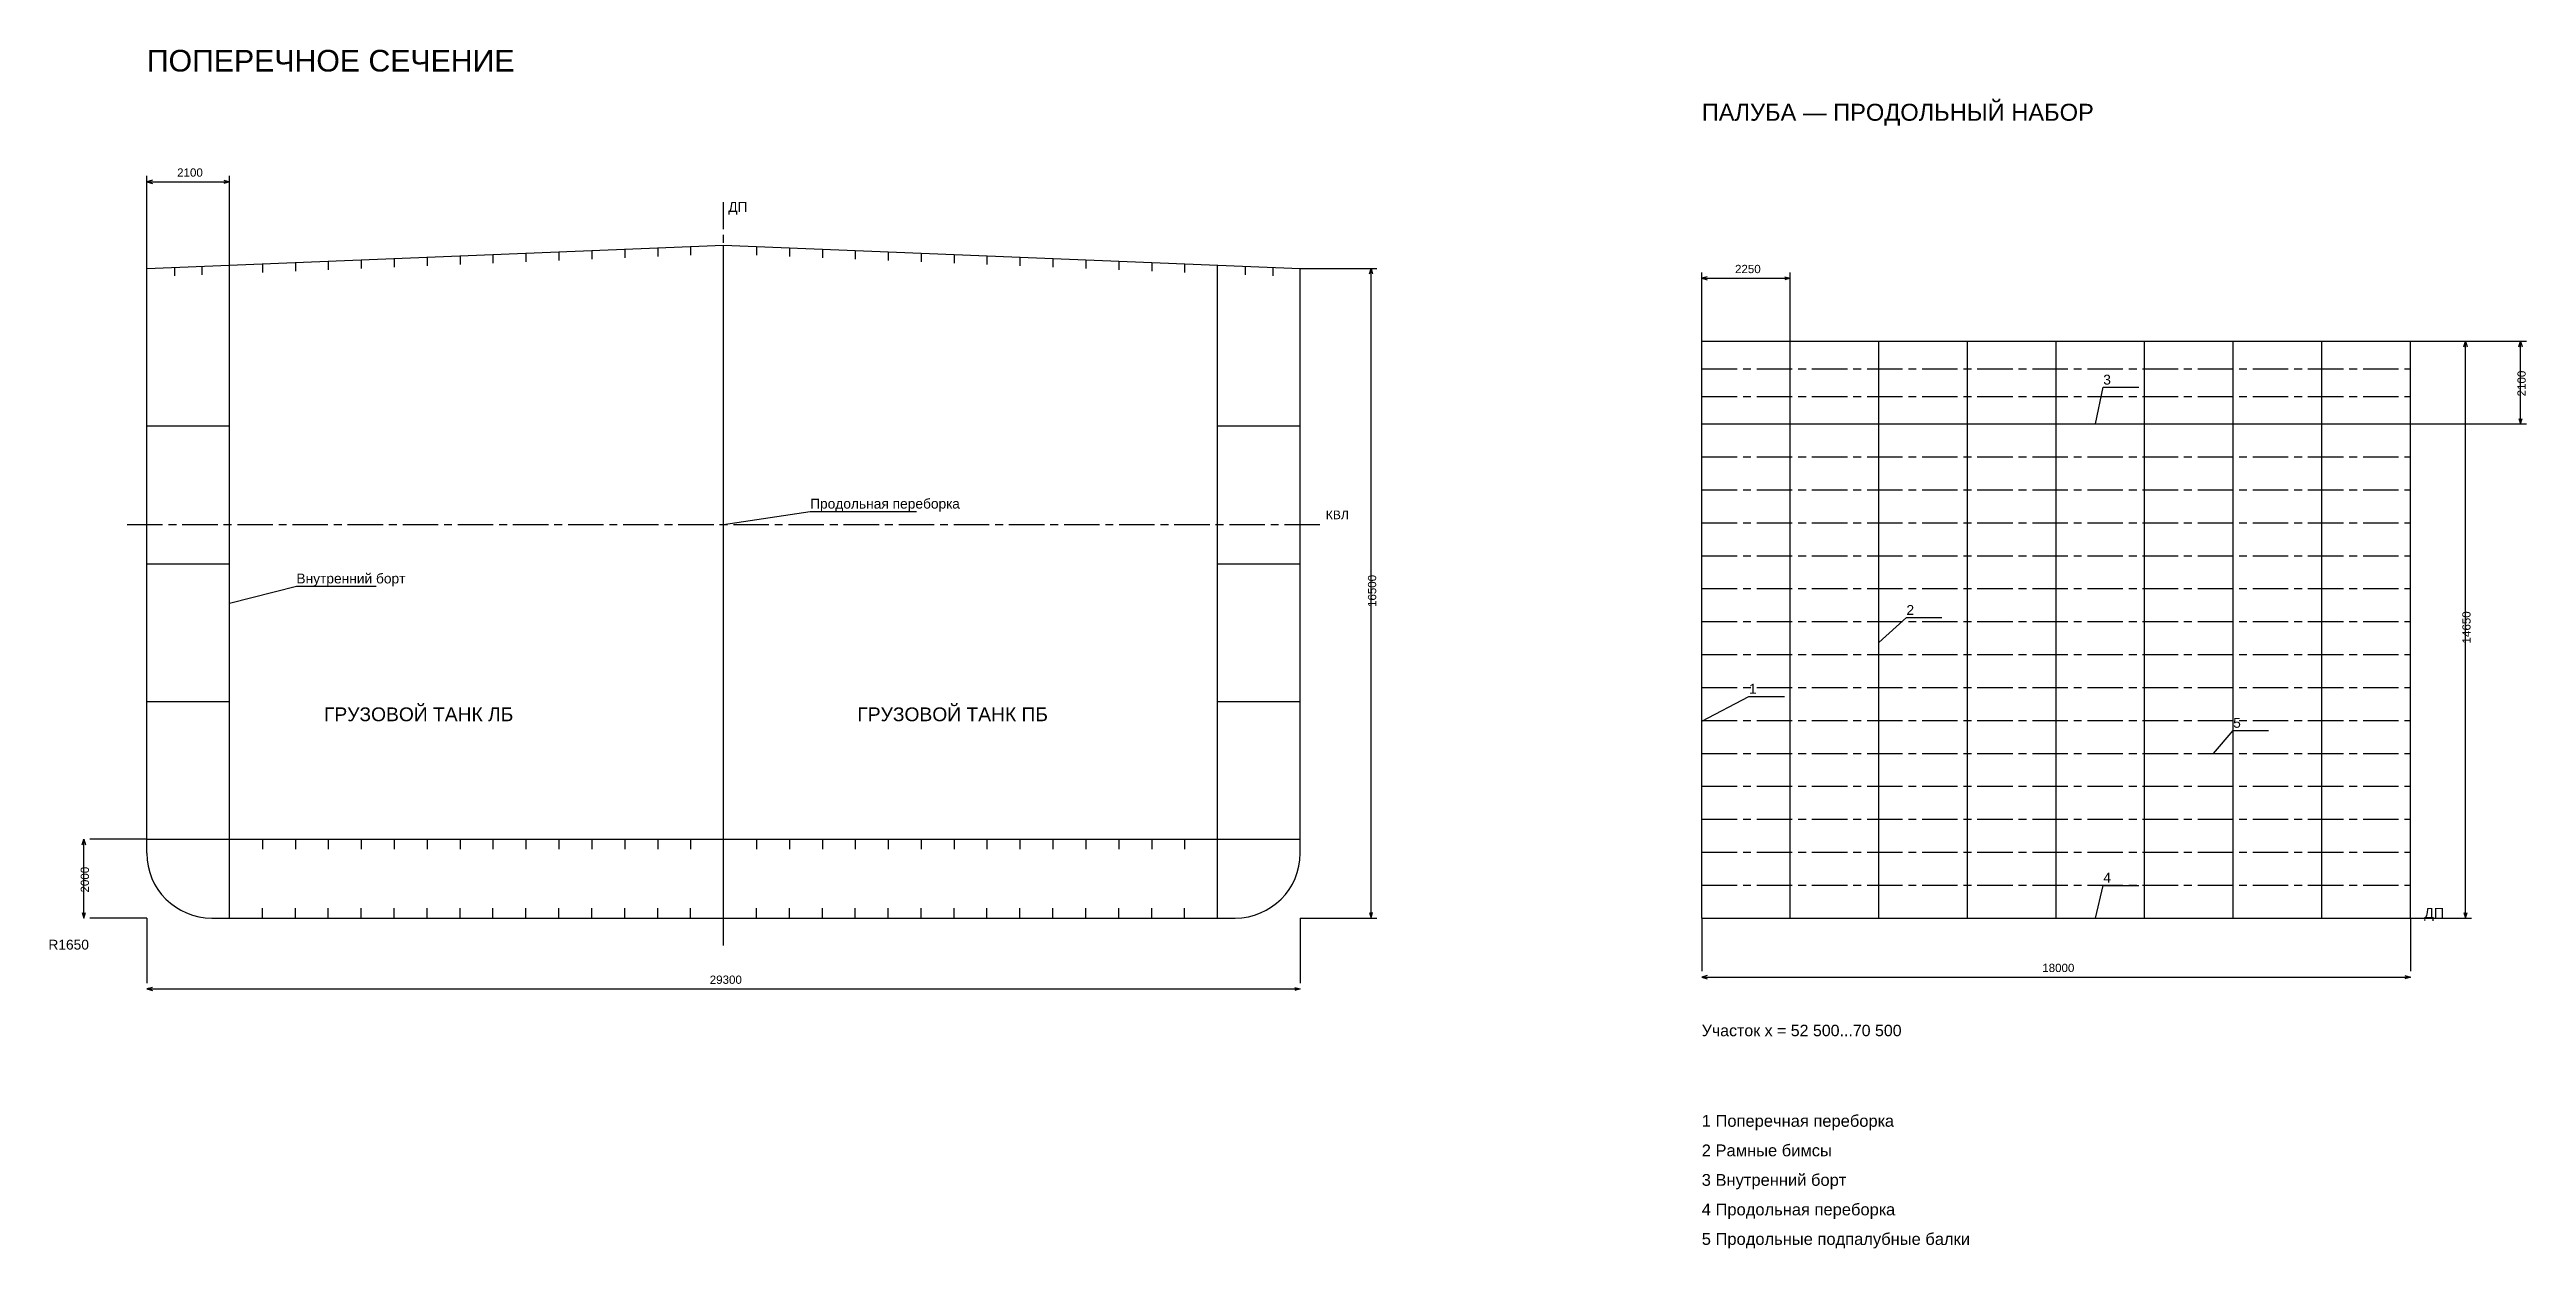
# Model space of a CAD drawing. Header units: millimetres. Extents: x -5500 to 169650, y -17240 to 192034.
# Drawn here: x -2471 to 60450, y 92610 to 123058 of the extents above; entities that cross this region are included whole.
import ezdxf

# ---------------------------------------------------------------- set-up
doc = ezdxf.new("R2010")
doc.units = ezdxf.units.MM
doc.linetypes.add('AXIS22', pattern=[1400, 900, -150, 200, -150])
for name, color, linetype in [('ARR_DECK_CENTER', 30, 'AXIS22'), ('ARR_DECK_DIM', 2, 'Continuous'), ('ARR_DECK_HULL', 4, 'Continuous'), ('ARR_DECK_MEMBER', 4, 'Continuous'), ('ARR_DECK_SEAM', 7, 'Continuous'), ('ARR_DECK_TEXT', 7, 'Continuous'), ('ARR_SECTION_CENTER', 30, 'AXIS22'), ('ARR_SECTION_DIM', 2, 'Continuous'), ('ARR_SECTION_HULL', 4, 'Continuous'), ('ARR_SECTION_MEMBER', 4, 'Continuous'), ('ARR_SECTION_SEAM', 7, 'Continuous'), ('ARR_SECTION_TEXT', 7, 'Continuous')]:
    doc.layers.add(name, color=color, linetype=linetype)
doc.styles.add('RU', font='arial.ttf')

msp = doc.modelspace()

# ---------------------------------------------------------------- texts
at = {"layer": 'ARR_DECK_DIM', "style": 'RU'}
for s, p in [('2250', (40345, 117380)), ('18000', (48150, 99630))]:
    msp.add_text(s, height=210, dxfattribs=at).set_placement(p)
for s, p in [('2100', (60430, 114250)), ('14650', (59030, 107975))]:
    msp.add_text(s, height=210, rotation=90, dxfattribs=at).set_placement(p)
at = {"layer": 'ARR_DECK_TEXT', "style": 'RU'}
for s, height, p in [('ПАЛУБА — ПРОДОЛЬНЫЙ НАБОР', 430, (39500, 121250)), ('3', 250, (49700, 114550)), ('2', 250, (44700, 108700)), ('1', 250, (40700, 106700)), ('5', 250, (53000, 105833)), ('4', 250, (49700, 101900)), ('ДП', 260, (57850, 101000)), ('Участок x = 52 500...70 500', 290, (39500, 98000)), ('1 Поперечная переборка', 300, (39500, 95700)), ('2 Рамные бимсы', 300, (39500, 94950)), ('3 Внутренний борт', 300, (39500, 94200)), ('4 Продольная переборка', 300, (39500, 93450)), ('5 Продольные подпалубные балки', 300, (39500, 92700))]:
    msp.add_text(s, height=height, dxfattribs=at).set_placement(p)
at = {"layer": 'ARR_SECTION_DIM', "style": 'RU'}
for s, p in [('2100', (770, 119830)), ('29300', (14300, 99330))]:
    msp.add_text(s, height=210, dxfattribs=at).set_placement(p)
for s, p in [('16500', (31230, 108900)), ('2000', (-1470, 101650))]:
    msp.add_text(s, height=210, rotation=90, dxfattribs=at).set_placement(p)
at = {"layer": 'ARR_SECTION_TEXT', "style": 'RU'}
for s, height, p in [('ПОПЕРЕЧНОЕ СЕЧЕНИЕ', 550, (0, 122500)), ('ДП', 250, (14770, 118936)), ('Продольная переборка', 250, (16850, 111400)), ('КВЛ', 220, (29950, 111130)), ('Внутренний борт', 250, (3800, 109500)), ('ГРУЗОВОЙ ТАНК ЛБ', 350, (4500, 106000)), ('ГРУЗОВОЙ ТАНК ПБ', 350, (18050, 106000)), ('R1650', 250, (-2500, 100200))]:
    msp.add_text(s, height=height, dxfattribs=at).set_placement(p)

# ---------------------------------------------------------------- linework, layer by layer
at = {"layer": 'ARR_DECK_CENTER'}
for p, q in [((39500, 114950), (57500, 114950)), ((39500, 114250), (57500, 114250)), ((39500, 112713), (57500, 112713)), ((39500, 111877), (57500, 111877)), ((39500, 111040), (57500, 111040)), ((39500, 110203), (57500, 110203)), ((39500, 109367), (57500, 109367)), ((39500, 108530), (57500, 108530)), ((39500, 107693), (57500, 107693)), ((39500, 106857), (57500, 106857)), ((39500, 106020), (57500, 106020)), ((39500, 105183), (57500, 105183)), ((39500, 104347), (57500, 104347)), ((39500, 103510), (57500, 103510)), ((39500, 102673), (57500, 102673)), ((39500, 101837), (57500, 101837))]:
    msp.add_line(p, q, dxfattribs=at)
at = {"layer": 'ARR_DECK_DIM'}
for p, q in [((39500, 115650), (39500, 117400)), ((39500, 117250), (41750, 117250)), ((41750, 115650), (41750, 117400)), ((57500, 115650), (59050, 115650)), ((57500, 115650), (60450, 115650)), ((58900, 101000), (58900, 115650)), ((60300, 113550), (60300, 115650)), ((57500, 113550), (60450, 113550)), ((39500, 101000), (39500, 99650)), ((57500, 101000), (57500, 99650)), ((57500, 101000), (59050, 101000)), ((39500, 99500), (57500, 99500))]:
    msp.add_line(p, q, dxfattribs=at)
for points in [[(39640, 117290), (39500, 117250), (39640, 117210)], [(41610, 117290), (41750, 117250), (41610, 117210)], [(58860, 115510), (58900, 115650), (58940, 115510)], [(60260, 115510), (60300, 115650), (60340, 115510)], [(60260, 113690), (60300, 113550), (60340, 113690)], [(58860, 101140), (58900, 101000), (58940, 101140)], [(39640, 99540), (39500, 99500), (39640, 99460)], [(57360, 99540), (57500, 99500), (57360, 99460)]]:
    msp.add_lwpolyline(points, dxfattribs=at)
at = {"layer": 'ARR_DECK_HULL'}
for p, q in [((39500, 115650), (57500, 115650)), ((39500, 113550), (57500, 113550)), ((39500, 101000), (57500, 101000))]:
    msp.add_line(p, q, dxfattribs=at)
at = {"layer": 'ARR_DECK_MEMBER'}
for p, q in [((39500, 101000), (39500, 115650)), ((41750, 101000), (41750, 115650)), ((44000, 101000), (44000, 115650)), ((46250, 101000), (46250, 115650)), ((48500, 101000), (48500, 115650)), ((50750, 101000), (50750, 115650)), ((53000, 101000), (53000, 115650)), ((55250, 101000), (55250, 115650)), ((57500, 101000), (57500, 115650))]:
    msp.add_line(p, q, dxfattribs=at)
at = {"layer": 'ARR_DECK_SEAM'}
for p, q in [((39500, 101000), (39500, 115650)), ((57500, 101000), (57500, 115650))]:
    msp.add_line(p, q, dxfattribs=at)
for points in [[(49500, 113550), (49700, 114480), (50600, 114480)], [(44000, 108000), (44700, 108630), (45600, 108630)], [(39500, 106000), (40700, 106630), (41600, 106630)], [(52500, 105183), (53000, 105763), (53900, 105763)], [(49500, 101000), (49700, 101830), (50600, 101830)]]:
    msp.add_lwpolyline(points, dxfattribs=at)
at = {"layer": 'ARR_SECTION_CENTER'}
for p, q in [((14650, 100300), (14650, 119186)), ((-500, 111000), (29900, 111000))]:
    msp.add_line(p, q, dxfattribs=at)
at = {"layer": 'ARR_SECTION_DIM'}
for p, q in [((0, 117500), (0, 119850)), ((0, 119700), (2100, 119700)), ((2100, 117584), (2100, 119850)), ((29300, 117500), (31250, 117500)), ((31100, 101000), (31100, 117500)), ((-1600, 101000), (-1600, 103000)), ((0, 103000), (-1450, 103000)), ((0, 101000), (-1450, 101000)), ((0, 101000), (0, 99350)), ((29300, 101000), (29300, 99350)), ((29300, 101000), (31250, 101000)), ((0, 99200), (29300, 99200))]:
    msp.add_line(p, q, dxfattribs=at)
for points in [[(140, 119740), (0, 119700), (140, 119660)], [(1960, 119740), (2100, 119700), (1960, 119660)], [(31060, 117360), (31100, 117500), (31140, 117360)], [(-1640, 102860), (-1600, 103000), (-1560, 102860)], [(-1640, 101140), (-1600, 101000), (-1560, 101140)], [(31060, 101140), (31100, 101000), (31140, 101140)], [(140, 99240), (0, 99200), (140, 99160)], [(29160, 99240), (29300, 99200), (29160, 99160)]]:
    msp.add_lwpolyline(points, dxfattribs=at)
at = {"layer": 'ARR_SECTION_HULL'}
for p, q in [((14650, 101000), (14650, 118086)), ((0, 102650), (0, 117500)), ((2100, 101000), (2100, 117584)), ((27200, 101000), (27200, 117584)), ((29300, 102650), (29300, 117500)), ((0, 113500), (2100, 113500)), ((27200, 113500), (29300, 113500)), ((0, 110000), (2100, 110000)), ((27200, 110000), (29300, 110000)), ((0, 106500), (2100, 106500)), ((27200, 106500), (29300, 106500)), ((0, 103000), (29300, 103000)), ((1650, 101000), (27650, 101000))]:
    msp.add_line(p, q, dxfattribs=at)
msp.add_lwpolyline([(0, 117500), (14650, 118086), (29300, 117500)], dxfattribs=at)
for centre, start, end in [((1650, 102650), 180, 270), ((27650, 102650), 270, 360)]:
    msp.add_arc(centre, 1650, start, end, dxfattribs=at)
at = {"layer": 'ARR_SECTION_MEMBER'}
for p, q in [((4610, 117684), (4610, 117464)), ((5447, 117718), (5447, 117498)), ((6283, 117751), (6283, 117531)), ((7120, 117785), (7120, 117565)), ((7957, 117818), (7957, 117598)), ((8793, 117852), (8793, 117632)), ((9630, 117885), (9630, 117665)), ((10467, 117919), (10467, 117699)), ((11303, 117952), (11303, 117732)), ((12140, 117986), (12140, 117766)), ((12977, 118019), (12977, 117799)), ((13813, 118053), (13813, 117833)), ((15487, 118053), (15487, 117833)), ((16323, 118019), (16323, 117799)), ((17160, 117986), (17160, 117766)), ((17997, 117952), (17997, 117732)), ((18833, 117919), (18833, 117699)), ((19670, 117885), (19670, 117665)), ((20507, 117852), (20507, 117632)), ((21343, 117818), (21343, 117598)), ((22180, 117785), (22180, 117565)), ((23017, 117751), (23017, 117531)), ((23853, 117718), (23853, 117498)), ((24690, 117684), (24690, 117464)), ((700, 117528), (700, 117308)), ((1400, 117556), (1400, 117336)), ((2937, 117617), (2937, 117397)), ((3773, 117651), (3773, 117431)), ((25527, 117651), (25527, 117431)), ((26363, 117617), (26363, 117397)), ((27900, 117556), (27900, 117336)), ((28600, 117528), (28600, 117308)), ((2937, 103000), (2937, 102750)), ((3773, 103000), (3773, 102750)), ((4610, 103000), (4610, 102750)), ((5447, 103000), (5447, 102750)), ((6283, 103000), (6283, 102750)), ((7120, 103000), (7120, 102750)), ((7957, 103000), (7957, 102750)), ((8793, 103000), (8793, 102750)), ((9630, 103000), (9630, 102750)), ((10467, 103000), (10467, 102750)), ((11303, 103000), (11303, 102750)), ((12140, 103000), (12140, 102750)), ((12977, 103000), (12977, 102750)), ((13813, 103000), (13813, 102750)), ((15487, 103000), (15487, 102750)), ((16323, 103000), (16323, 102750)), ((17160, 103000), (17160, 102750)), ((17997, 103000), (17997, 102750)), ((18833, 103000), (18833, 102750)), ((19670, 103000), (19670, 102750)), ((20507, 103000), (20507, 102750)), ((21343, 103000), (21343, 102750)), ((22180, 103000), (22180, 102750)), ((23017, 103000), (23017, 102750)), ((23853, 103000), (23853, 102750)), ((24690, 103000), (24690, 102750)), ((25527, 103000), (25527, 102750)), ((26363, 103000), (26363, 102750)), ((2937, 101000), (2937, 101250)), ((3773, 101000), (3773, 101250)), ((4610, 101000), (4610, 101250)), ((5447, 101000), (5447, 101250)), ((6283, 101000), (6283, 101250)), ((7120, 101000), (7120, 101250)), ((7957, 101000), (7957, 101250)), ((8793, 101000), (8793, 101250)), ((9630, 101000), (9630, 101250)), ((10467, 101000), (10467, 101250)), ((11303, 101000), (11303, 101250)), ((12140, 101000), (12140, 101250)), ((12977, 101000), (12977, 101250)), ((13813, 101000), (13813, 101250)), ((15487, 101000), (15487, 101250)), ((16323, 101000), (16323, 101250)), ((17160, 101000), (17160, 101250)), ((17997, 101000), (17997, 101250)), ((18833, 101000), (18833, 101250)), ((19670, 101000), (19670, 101250)), ((20507, 101000), (20507, 101250)), ((21343, 101000), (21343, 101250)), ((22180, 101000), (22180, 101250)), ((23017, 101000), (23017, 101250)), ((23853, 101000), (23853, 101250)), ((24690, 101000), (24690, 101250)), ((25527, 101000), (25527, 101250)), ((26363, 101000), (26363, 101250))]:
    msp.add_line(p, q, dxfattribs=at)
at = {"layer": 'ARR_SECTION_SEAM'}
for points in [[(14650, 111000), (16850, 111330), (19550, 111330)], [(2100, 109000), (3800, 109430), (5825, 109430)]]:
    msp.add_lwpolyline(points, dxfattribs=at)

msp.set_redraw_order([(e.dxf.handle, doc.entitydb.next_handle()) for e in msp.query("TEXT MTEXT ATTDEF DIMENSION ARC_DIMENSION")])  # texts and dimensions are drawn at this point

doc.saveas('drawing.dxf')
